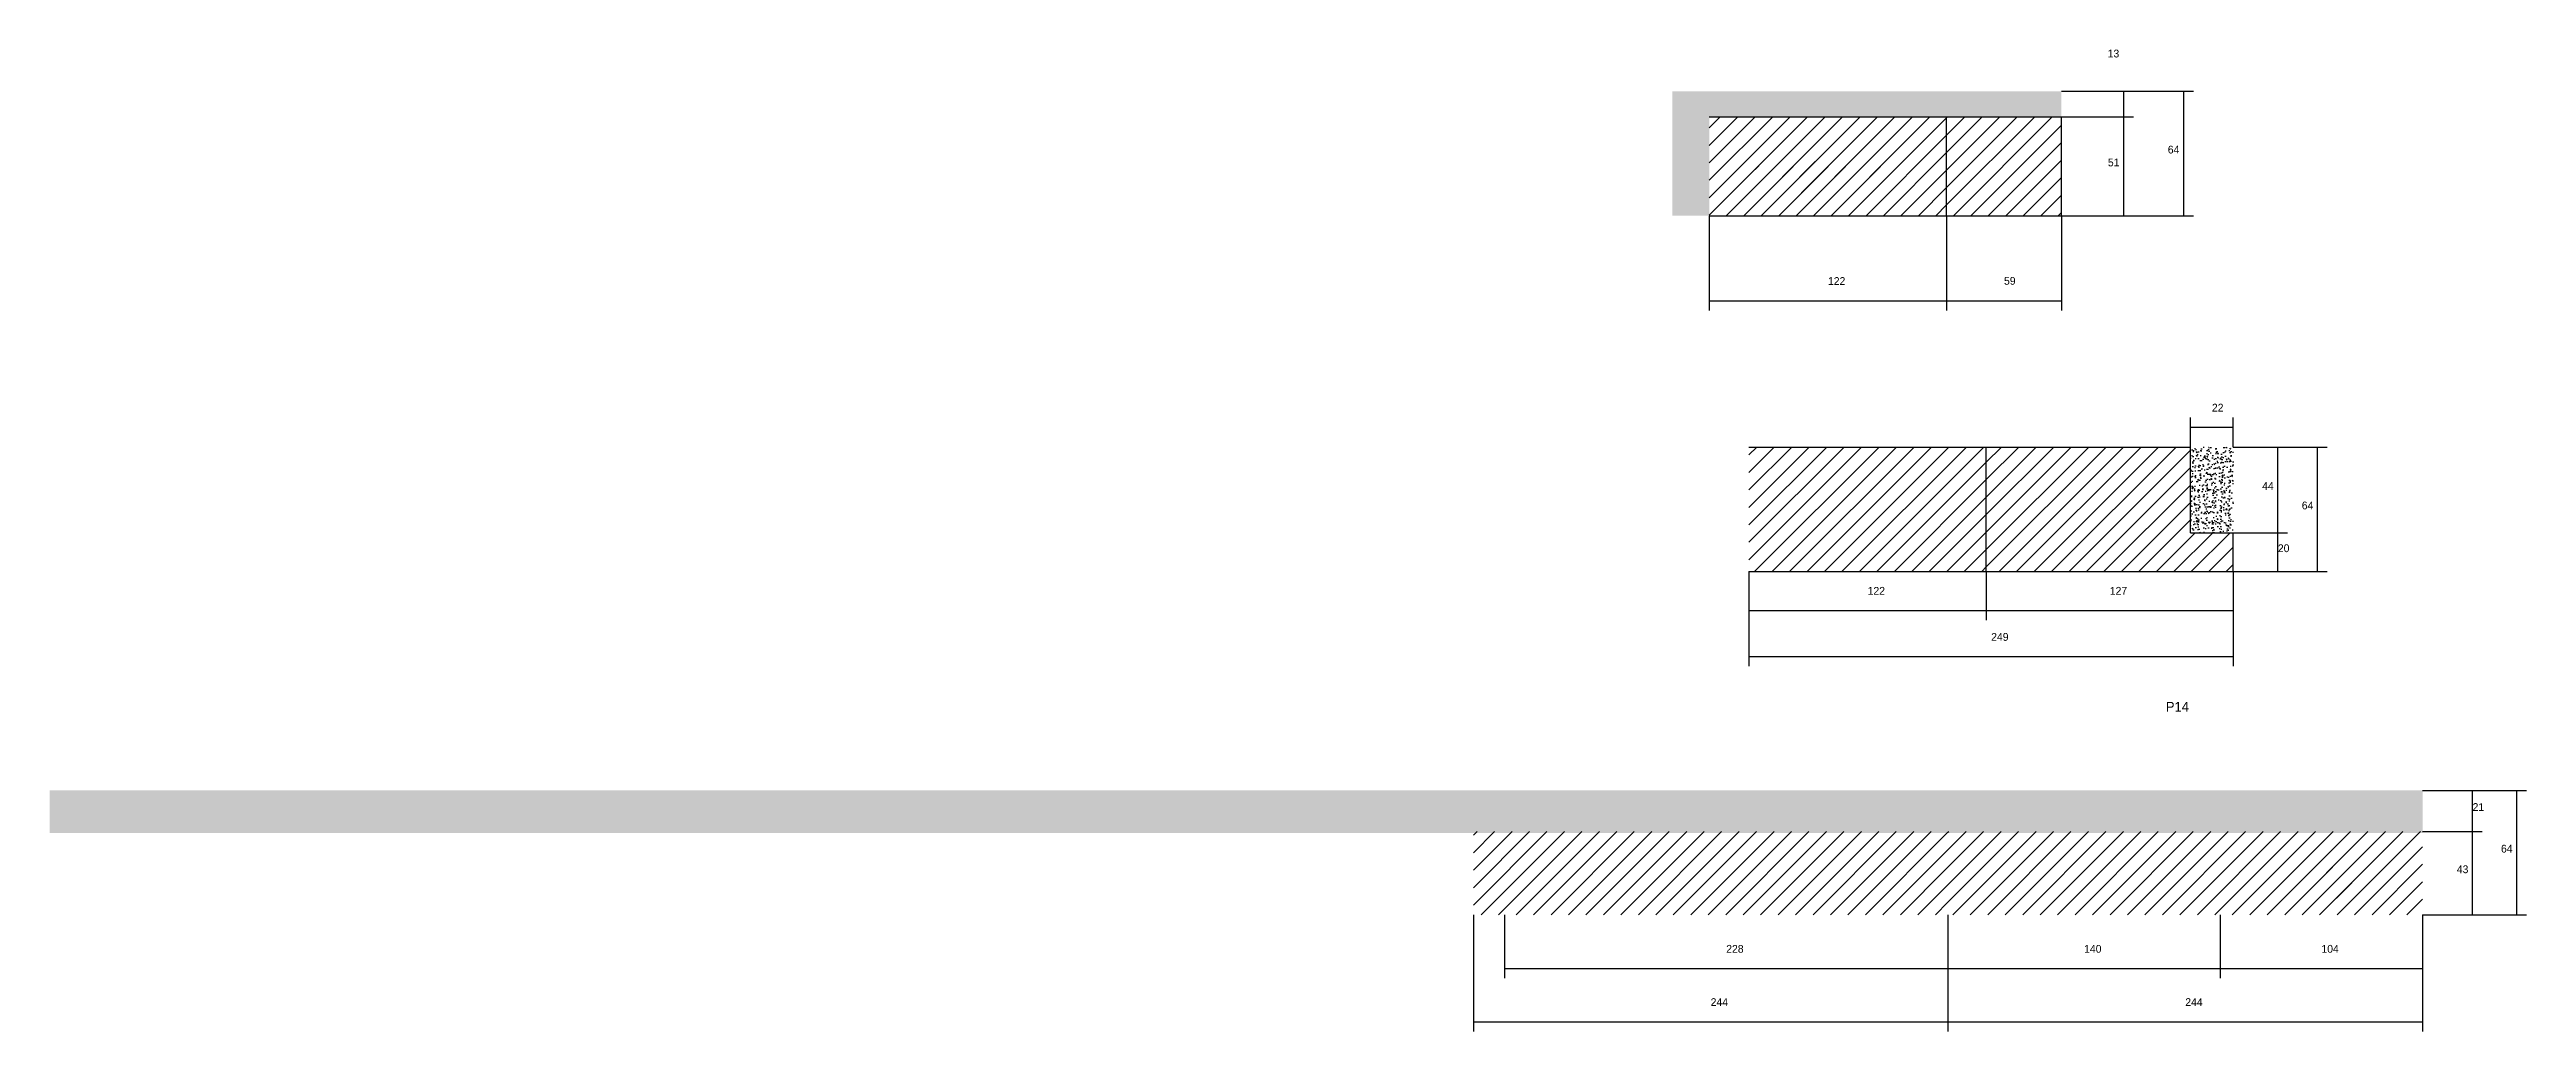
# Model space of a CAD drawing. Header units: metres. Extents: x 140466 to 143212, y 31923 to 33264.
# Drawn here: x 140466 to 141739, y 32759 to 33264 of the extents above; entities that cross this region are included whole.
import ezdxf

# ---------------------------------------------------------------- set-up
doc = ezdxf.new("R2010")
doc.units = ezdxf.units.M
for name, color, linetype in [('COTA', 2, 'Continuous'), ('Hachura', 8, 'Continuous'), ('NOMENCLATURA', 7, 'Continuous'), ('Paineis', 7, 'Continuous')]:
    doc.layers.add(name, color=color, linetype=linetype)

msp = doc.modelspace()

# ---------------------------------------------------------------- texts
at = {"layer": 'COTA'}
for s, p in [('13', (141523.8, 33259.9)), ('64', (141554.7, 33210.5)), ('51', (141523.9, 33203.9)), ('122', (141380, 33142.9)), ('59', (141470.5, 33143)), ('22', (141577.4, 33077.8)), ('44', (141603.2, 33037.5)), ('64', (141623.6, 33027.5)), ('20', (141611.3, 33005.5)), ('122', (141400.4, 32983.6)), ('127', (141524.9, 32983.6)), ('249', (141463.9, 32959.9)), ('21', (141711.4, 32872.4)), ('64', (141726, 32851)), ('43', (141703.3, 32840.4)), ('228', (141327.7, 32799.5)), ('140', (141511.7, 32799.5)), ('104', (141633.7, 32799.5)), ('244', (141319.7, 32772.1)), ('244', (141563.7, 32772.1))]:
    msp.add_text(s, height=4, dxfattribs=at).set_placement(p)
at = {"layer": 'NOMENCLATURA'}
msp.add_text('P14', height=5, dxfattribs=at).set_placement((141553.7, 32923.5))

# ---------------------------------------------------------------- hatches: boundary and pattern name
at = {"layer": 'COTA'}
h = msp.add_hatch(dxfattribs=at)
h.set_pattern_fill('AR-CONC', scale=0.03)
h.paths.add_polyline_path([(141319, 33229.3), (141500, 33229.3), (141500, 33242.5), (141319, 33242.5), (141300, 33242.5), (141300, 33178.5), (141319, 33178.5)])
h = msp.add_hatch(dxfattribs=at)
h.set_pattern_fill('AR-CONC', scale=0.03)
h.paths.add_polyline_path([(141566.4, 33015.5), (141588.4, 33015.5), (141588.4, 33059.5), (141566.4, 33059.5)])
h = msp.add_hatch(dxfattribs=at)
h.set_pattern_fill('AR-CONC', scale=0.03)
h.paths.add_polyline_path([(141685.7, 32861), (141685.7, 32883), (141685.7, 32883), (140465.7, 32883), (140465.7, 32883), (140465.7, 32861), (140465.7, 32861), (141685.7, 32861)])
at = {"layer": 'Hachura'}
h = msp.add_hatch(dxfattribs=at)
h.set_pattern_fill('ANSI31', scale=2)
h.paths.add_polyline_path([(141441, 33229.3), (141319, 33229.3), (141319, 33178.5), (141441, 33178.5)])
h = msp.add_hatch(dxfattribs=at)
h.set_pattern_fill('ANSI31', scale=2)
h.paths.add_polyline_path([(141500, 33229.3), (141441, 33229.3), (141441, 33178.5), (141500, 33178.5)])
h = msp.add_hatch(dxfattribs=at)
h.set_pattern_fill('ANSI31', scale=2)
h.paths.add_polyline_path([(141338.4, 33190.3), (141406, 33190.3), (141406, 33190.3), (141411.5, 33206.3), (141411.5, 33206.3), (141343.9, 33206.3), (141343.9, 33206.3), (141338.4, 33190.3)])
h = msp.add_hatch(dxfattribs=at)
h.set_pattern_fill('ANSI31', scale=2)
h.paths.add_polyline_path([(141461.4, 33059.5), (141339.4, 33059.5), (141339.4, 33015.5), (141339.4, 32995.5), (141461.4, 32995.5)])
h = msp.add_hatch(dxfattribs=at)
h.set_pattern_fill('ANSI31', scale=2)
h.paths.add_polyline_path([(141566.4, 33059.5), (141461.4, 33059.5), (141461.4, 32995.5), (141588.4, 32995.5), (141588.4, 33015.5), (141566.4, 33015.5)])
h = msp.add_hatch(dxfattribs=at)
h.set_pattern_fill('ANSI31', scale=2)
h.paths.add_polyline_path([(141441.7, 32861.8), (141197.7, 32861.8), (141197.7, 32819), (141441.7, 32819)])
h = msp.add_hatch(dxfattribs=at)
h.set_pattern_fill('ANSI31', scale=2)
h.paths.add_polyline_path([(141685.7, 32861.8), (141441.7, 32861.8), (141441.7, 32819), (141685.7, 32819)])
h = msp.add_hatch(dxfattribs=at)
h.set_pattern_fill('ANSI31', scale=2)
h.paths.add_polyline_path([(141598.9, 32827.6), (141666.5, 32827.6), (141666.5, 32827.6), (141672, 32843.5), (141672, 32843.5), (141604.4, 32843.5), (141604.4, 32843.5), (141598.9, 32827.6)])

# ---------------------------------------------------------------- linework, layer by layer
at = {"layer": 'COTA'}
for p, q in [((141500, 33242.5), (141537.1, 33242.5)), ((141500, 33242.5), (141567.9, 33242.5)), ((141532.1, 33229.3), (141532.1, 33242.5)), ((141562.9, 33178.5), (141562.9, 33242.5)), ((141500, 33229.3), (141537.1, 33229.3)), ((141500, 33229.3), (141537.1, 33229.3)), ((141532.1, 33178.5), (141532.1, 33229.3)), ((141319, 33178.5), (141319, 33129.8)), ((141441, 33178.5), (141441, 33129.8)), ((141441, 33178.5), (141441, 33129.8)), ((141500, 33178.5), (141500, 33129.8)), ((141500, 33178.5), (141537.1, 33178.5)), ((141500, 33178.5), (141567.9, 33178.5)), ((141319, 33134.8), (141441, 33134.8)), ((141441, 33134.8), (141500, 33134.8)), ((141566.4, 33059.5), (141566.4, 33074.8)), ((141588.4, 33059.5), (141588.4, 33074.8)), ((141566.4, 33069.8), (141588.4, 33069.8)), ((141588.4, 33059.5), (141616.3, 33059.5)), ((141588.4, 33059.5), (141636.7, 33059.5)), ((141611.3, 33015.5), (141611.3, 33059.5)), ((141631.7, 32995.5), (141631.7, 33059.5)), ((141588.4, 33015.5), (141616.3, 33015.5)), ((141588.4, 33015.5), (141616.3, 33015.5)), ((141611.3, 32995.5), (141611.3, 33015.5)), ((141339.4, 32995.5), (141339.4, 32946.8)), ((141339.4, 32995.5), (141339.4, 32970.5)), ((141461.4, 32995.5), (141461.4, 32970.5)), ((141461.4, 32995.5), (141461.4, 32970.5)), ((141588.4, 32995.5), (141588.4, 32946.8)), ((141588.4, 32995.5), (141588.4, 32970.5)), ((141588.4, 32995.5), (141616.3, 32995.5)), ((141588.4, 32995.5), (141636.7, 32995.5)), ((141339.4, 32975.5), (141461.4, 32975.5)), ((141461.4, 32975.5), (141588.4, 32975.5)), ((141339.4, 32951.8), (141588.4, 32951.8)), ((141685.7, 32883), (141716.4, 32883)), ((141685.7, 32883), (141739.1, 32883)), ((141711.4, 32861.8), (141711.4, 32883)), ((141734.1, 32819), (141734.1, 32883)), ((141685.7, 32861.8), (141716.4, 32861.8)), ((141685.7, 32861.8), (141716.4, 32861.8)), ((141711.4, 32819), (141711.4, 32861.8)), ((141197.7, 32819), (141197.7, 32759)), ((141213.7, 32819), (141213.7, 32786.4)), ((141441.7, 32819), (141441.7, 32759)), ((141441.7, 32819), (141441.7, 32759)), ((141441.7, 32819), (141441.7, 32786.4)), ((141441.7, 32819), (141441.7, 32786.4)), ((141581.7, 32819), (141581.7, 32786.4)), ((141581.7, 32819), (141581.7, 32786.4)), ((141685.7, 32819), (141685.7, 32759)), ((141685.7, 32819), (141685.7, 32786.4)), ((141685.7, 32819), (141716.4, 32819)), ((141685.7, 32819), (141739.1, 32819)), ((141213.7, 32791.4), (141441.7, 32791.4)), ((141441.7, 32791.4), (141581.7, 32791.4)), ((141581.7, 32791.4), (141685.7, 32791.4)), ((141197.7, 32764), (141441.7, 32764)), ((141441.7, 32764), (141685.7, 32764))]:
    msp.add_line(p, q, dxfattribs=at)
at = {"layer": 'Paineis'}
for p, q in [((141319, 33229.3), (141500, 33229.3)), ((141441, 33178.5), (141441, 33229.3)), ((141500, 33178.5), (141500, 33229.3)), ((141319, 33178.5), (141500, 33178.5)), ((141339.4, 33059.5), (141566.4, 33059.5)), ((141461.4, 32995.5), (141461.4, 33059.5)), ((141566.4, 33015.5), (141566.4, 33059.5)), ((141566.4, 33015.5), (141588.4, 33015.5)), ((141588.4, 32995.5), (141588.4, 33015.5)), ((141339.4, 32995.5), (141588.4, 32995.5))]:
    msp.add_line(p, q, dxfattribs=at)

msp.set_redraw_order([(e.dxf.handle, doc.entitydb.next_handle()) for e in msp.query("TEXT MTEXT ATTDEF DIMENSION ARC_DIMENSION")])  # texts and dimensions are drawn at this point

doc.saveas('drawing.dxf')
